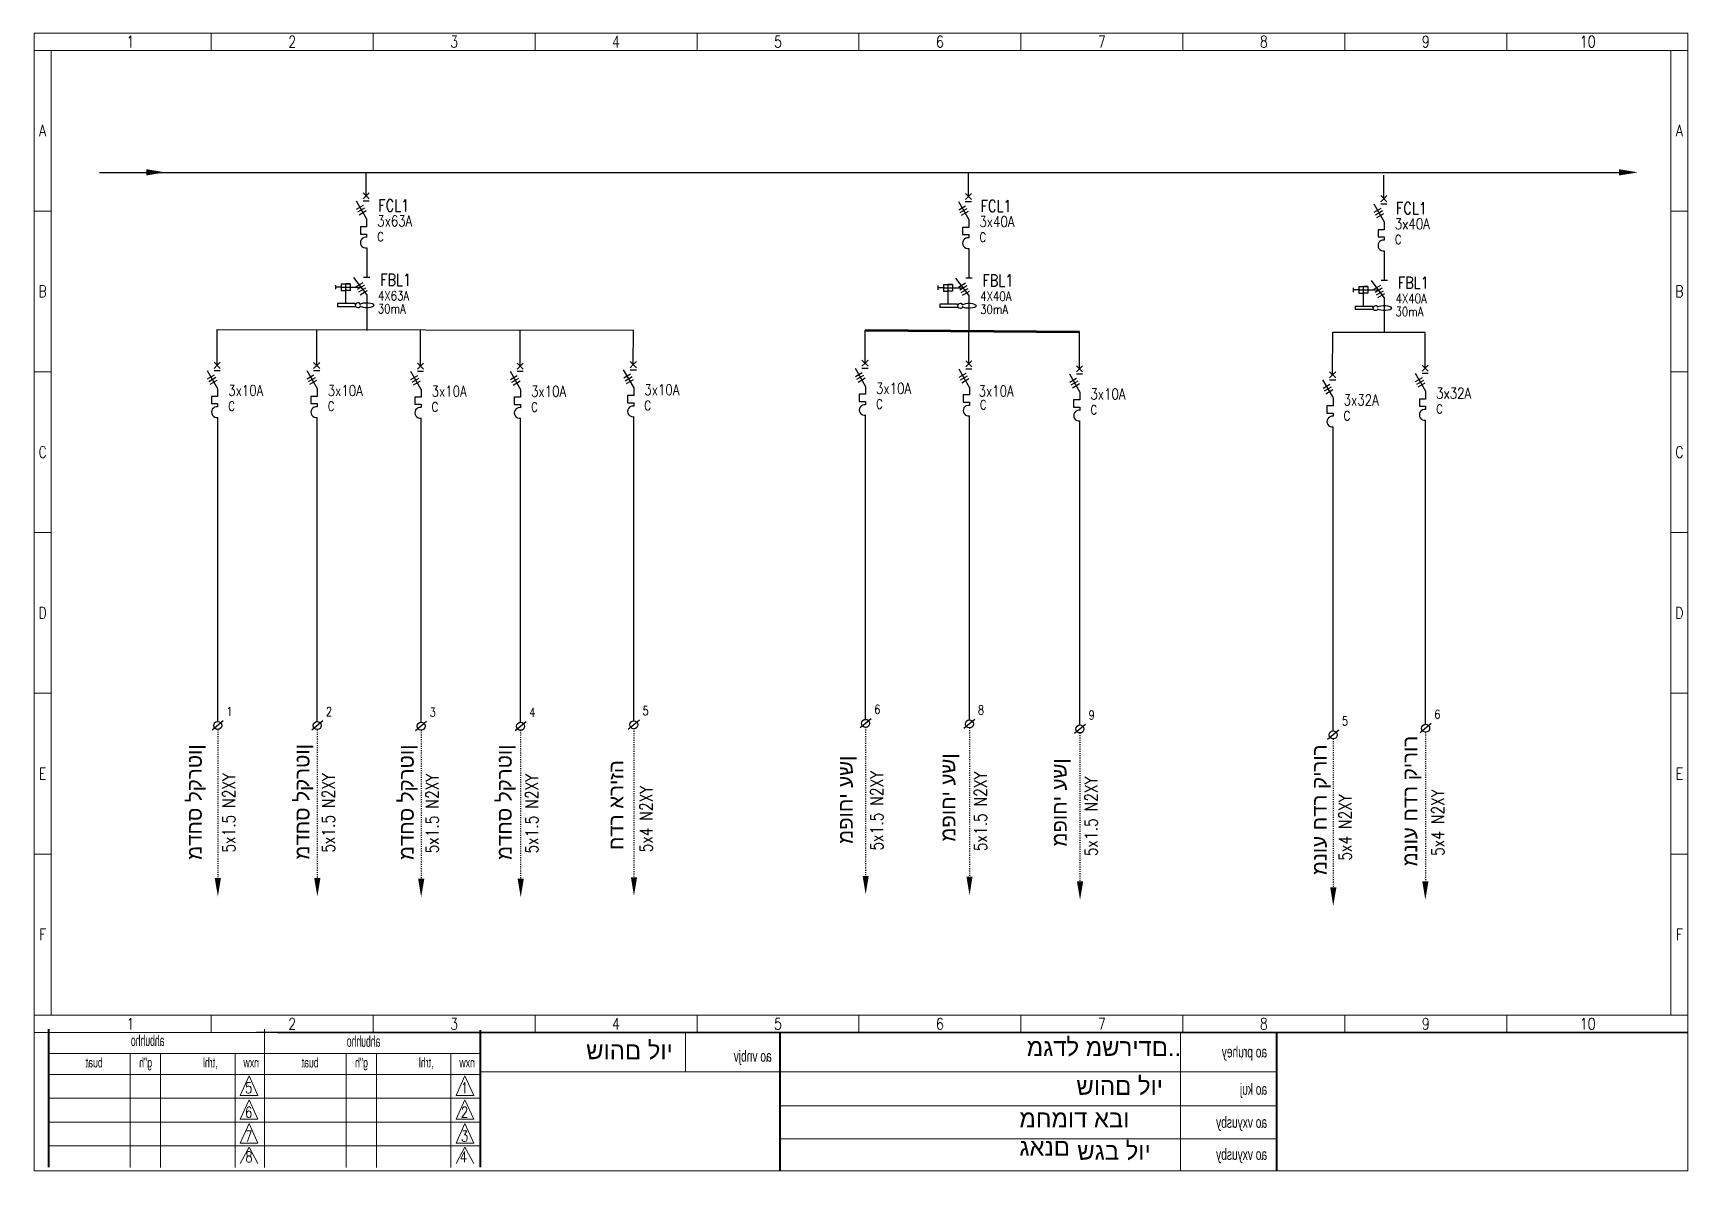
# Model space of a CAD drawing. Header units: millimetres. Extents: x 46170 to 87148, y 12751 to 40933.
# Drawn here: x 74065 to 78527, y 16888 to 19956 of the extents above; entities that cross this region are included whole.
import ezdxf
from ezdxf.enums import TextEntityAlignment as Align

# ---------------------------------------------------------------- set-up
doc = ezdxf.new("R2010")
doc.units = ezdxf.units.MM
doc.linetypes.add('ACAD_ISO03W100', pattern=[30, 12, -18])
doc.layers.add('A3', color=3, linetype='Continuous')
doc.styles.add('ROMANS', font='romans.shx')
doc.styles.get("Standard").update_dxf_attribs({"font": 'arial.ttf'})
doc.styles.add('TECHNO_M', font='techno_m.shx')

msp = doc.modelspace()

# ---------------------------------------------------------------- texts
at = {"color": 7, "lineweight": 13, "style": 'ROMANS', "width": 0.8}
for s, height, p in [('1', 31.1, (74326.6, 19933.2)), ('1', 31.1, (74326.6, 19933.2)), ('1', 31.1, (74326.6, 19933.2)), ('1', 31.1, (74326.6, 19933.2)), ('2', 31.1, (74763, 19933.2)), ('2', 31.1, (74763, 19933.2)), ('2', 31.1, (74763, 19933.2)), ('2', 31.1, (74763, 19933.2)), ('3', 31.1, (75199.4, 19933.2)), ('3', 31.1, (75199.4, 19933.2)), ('3', 31.1, (75199.4, 19933.2)), ('3', 31.1, (75199.4, 19933.2)), ('4', 31.1, (75635.8, 19933.2)), ('4', 31.1, (75635.8, 19933.2)), ('4', 31.1, (75635.8, 19933.2)), ('4', 31.1, (75635.8, 19933.2)), ('5', 31.1, (76072.2, 19933.2)), ('5', 31.1, (76072.2, 19933.2)), ('5', 31.1, (76072.2, 19933.2)), ('5', 31.1, (76072.2, 19933.2)), ('6', 31.1, (76508.6, 19933.2)), ('6', 31.1, (76508.6, 19933.2)), ('7', 31.1, (76945, 19933.2)), ('7', 31.1, (76945, 19933.2)), ('8', 31.1, (77381.4, 19933.2)), ('8', 31.1, (77381.4, 19933.2)), ('9', 31.1, (77817.8, 19933.2)), ('9', 31.1, (77817.8, 19933.2)), ('10', 31.06, (78254.2, 19933.2)), ('10', 31.06, (78254.2, 19933.2)), ('A', 30.7, (74090.5, 19693.8)), ('A', 30.7, (78501.5, 19693.8)), ('B', 30.7, (74090.5, 19260.7)), ('B', 30.7, (78501.5, 19260.7)), ('C', 30.7, (74090.5, 18827.5)), ('C', 30.7, (78501.5, 18827.5)), ('D', 30.7, (74090.5, 18394.4)), ('D', 30.7, (78501.5, 18394.4)), ('E', 30.7, (74090.5, 17961.2)), ('E', 30.7, (78501.5, 17961.2)), ('F', 30.7, (74090.5, 17528)), ('F', 30.7, (78501.5, 17528)), ('1', 31.1, (74326.6, 17287.1)), ('1', 31.1, (74326.6, 17287.1)), ('1', 31.1, (74326.6, 17287.1)), ('1', 31.1, (74326.6, 17287.1)), ('2', 31.1, (74763, 17287.1)), ('2', 31.1, (74763, 17287.1)), ('2', 31.1, (74763, 17287.1)), ('2', 31.1, (74763, 17287.1)), ('3', 31.1, (75199.4, 17287.1)), ('3', 31.1, (75199.4, 17287.1)), ('3', 31.1, (75199.4, 17287.1)), ('3', 31.1, (75199.4, 17287.1)), ('4', 31.1, (75635.8, 17287.1)), ('4', 31.1, (75635.8, 17287.1)), ('4', 31.1, (75635.8, 17287.1)), ('4', 31.1, (75635.8, 17287.1)), ('5', 31.1, (76072.2, 17287.1)), ('5', 31.1, (76072.2, 17287.1)), ('5', 31.1, (76072.2, 17287.1)), ('5', 31.1, (76072.2, 17287.1)), ('6', 31.1, (76508.6, 17287.1)), ('6', 31.1, (76508.6, 17287.1)), ('7', 31.1, (76945, 17287.1)), ('7', 31.1, (76945, 17287.1)), ('8', 31.1, (77381.4, 17287.1)), ('8', 31.1, (77381.4, 17287.1)), ('9', 31.1, (77817.8, 17287.1)), ('9', 31.1, (77817.8, 17287.1)), ('10', 31.06, (78254.2, 17287.1)), ('10', 31.06, (78254.2, 17287.1))]:
    msp.add_text(s, height=height, dxfattribs=at).set_placement(p, align=Align.MIDDLE)
at = {"color": 7, "lineweight": -2, "style": 'ROMANS', "width": 0.8}
for s, height, p in [('FCL1', 32, (74995.2, 19476.3, -75649.1)), ('FCL1', 32, (76618.2, 19474.7, -75649.1)), ('FCL1', 32, (77737.6, 19468.6, -75649.1)), ('3x63A', 29, (74992, 19435.8, -75649.1)), ('3x40A', 29, (76615, 19434.3, -75649.1)), ('3x40A', 29, (77734.4, 19428.2, -75649.1)), ('C', 25, (74992, 19395.5, -75649.1)), ('C', 25, (76615, 19393.9, -75649.1)), ('C', 25, (77734.4, 19387.8, -75649.1)), ('FBL1', 32, (75000, 19275.7, -75649.1)), ('FBL1', 32, (76623, 19274.1, -75649.1)), ('FBL1', 32, (77742.4, 19268, -75649.1)), ('4X63A', 25, (74994.2, 19236.5, -75649.1)), ('4X40A', 25, (76617.2, 19234.9, -75649.1)), ('4X40A', 25, (77736.6, 19228.9, -75649.1)), ('30mA', 25, (74993.8, 19201.3, -75649.1)), ('30mA', 25, (76616.9, 19199.7, -75649.1)), ('30mA', 25, (77736.3, 19193.6, -75649.1)), ('3x10A', 29, (75712, 18981.1, -75649.1)), ('3x10A', 29, (76336.5, 18984.9, -75649.1)), ('3x10A', 29, (74590.6, 18979.2, -75649.1)), ('3x10A', 29, (74858.8, 18978.9, -75649.1)), ('3x10A', 29, (75138.7, 18977.1, -75649.1)), ('3x10A', 29, (75406.8, 18976.9, -75649.1)), ('C', 25, (75712, 18940.7, -75649.1)), ('C', 25, (76336.5, 18944.5, -75649.1)), ('3x10A', 29, (76612.8, 18977.7, -75649.1)), ('C', 25, (76616.3, 18942.7, -75649.1)), ('3x10A', 29, (76914.2, 18969.7, -75649.1)), ('3x32A', 29, (77596.7, 18953.6, -75649.1)), ('3x32A', 29, (77845.8, 18971.7, -75649.1)), ('C', 25, (74590.6, 18938.8, -75649.1)), ('C', 25, (74858.8, 18938.5, -75649.1)), ('C', 25, (75138.7, 18936.7, -75649.1)), ('C', 25, (75406.8, 18936.5, -75649.1)), ('C', 25, (76914.2, 18929.3, -75649.1)), ('C', 25, (77596.7, 18913.2, -75649.1)), ('C', 25, (77845.8, 18931.3, -75649.1))]:
    msp.add_text(s, height=height, dxfattribs=at).set_placement(p)
at = {"color": 7, "lineweight": 13, "style": 'ROMANS', "width": 0.8}
for s, height, p in [('1', 24, (74585.6, 18116.8, -75649.1)), ('2', 24, (74853.8, 18116.5, -75649.1)), ('3', 24, (75133.7, 18114.8, -75649.1)), ('4', 24, (75401.8, 18114.5, -75649.1)), ('5', 24, (75707.1, 18118.7, -75649.1)), ('6', 24, (76331.5, 18122.5, -75649.1)), ('8', 24, (76611.3, 18120.7, -75649.1)), ('9', 24, (76909.2, 18107.3, -75649.1)), ('6', 24, (77840.8, 18109.3, -75649.1)), ('5', 24, (77591.7, 18091.2, -75649.1)), ('5', 29, (74635.6, 17100.2)), ('1', 29, (75217.5, 17100.2)), ('6', 29, (74635.6, 17034.4)), ('2', 29, (75217.5, 17034.4)), ('7', 29, (74635.6, 16970.1)), ('3', 29, (75217.5, 16970.1)), ('8', 29, (74636.4, 16914.2)), ('4', 29, (75214.6, 16914.2))]:
    msp.add_text(s, height=height, dxfattribs=at).set_placement(p)
at = {"color": 7, "lineweight": -2, "style": 'ROMANS', "width": 0.8}
for s, p in [('5x1.5 N2XY', (74609.5, 17748.5, -82790.4)), ('5x1.5 N2XY', (74877.7, 17748.2, -82790.4)), ('5x1.5 N2XY', (75157.5, 17746.5, -82790.4)), ('5x1.5 N2XY', (75425.7, 17746.2, -82790.4)), ('5x1.5 N2XY', (76355.3, 17754.2, -82790.4)), ('5x1.5 N2XY', (76635.2, 17752.4, -82790.4)), ('5x1.5 N2XY', (76933.1, 17739, -82790.4)), ('5x4 N2XY', (75733.8, 17749.3, -82790.4)), ('5x4 N2XY', (77617.5, 17726.7, -82790.4)), ('5x4 N2XY', (77867.5, 17739.8, -82790.4))]:
    msp.add_text(s, height=34.2, rotation=90, dxfattribs=at).set_placement(p)
at = {"color": 7, "lineweight": 13, "style": 'TECHNO_M', "text_generation_flag": 2}
for s, height, width, p in [('ahbuhho', 29, 0.7, (74418.8, 17227.5)), ('ahbuhho', 29, 0.7, (75000.7, 17225.4)), ('ao pruhey', 30, 0.8, (77390.3, 17196.7)), ('buat', 25.81, 0.8, (74252.4, 17169.8)), ('g"h', 25.81, 0.8, (74385.3, 17169.8)), (',trhl', 25.81, 0.8, (74561.9, 17169.8)), ('nxw', 25.81, 0.8, (74673.6, 17169.8)), ('buat', 25.81, 0.8, (74834.3, 17169.8)), ('g"h', 25.81, 0.8, (74967.1, 17169.8)), (',trhl', 25.81, 0.8, (75143.8, 17169.8)), ('nxw', 25.81, 0.8, (75255.5, 17169.8)), ('ao vnbjv ', 30, 0.8, (76055.2, 17185.2)), ('ao kuj', 30, 0.8, (77390.3, 17096.2)), ('ao vxyusby', 30, 0.8, (77390.3, 17007.1)), ('ao vxyusby', 30, 0.8, (77390.3, 16920.7))]:
    msp.add_text(s, height=height, dxfattribs=dict(at, width=width)).set_placement(p)
at = {"attachment_point": 1, "rotation": 90}
for s, insert, char_height in [('מדחס לקרטון', (74479.9, 17728.9), 39.375), ('מדחס לקרטון', (74770, 17729.7), 39.375), ('מדחס לקרטון', (75051.1, 17728.4), 39.375), ('מדחס לקרטון', (75314.9, 17728.6), 39.375), ('\\pxt3;מנוע חדר קירור', (77511.7, 17688), 39.375), ('\\pxt3;מנוע חדר קירור', (77755.5, 17711.5), 39.375), ('\\pxt3;חדר אריזה', (75616.2, 17755.4), 39.375), ('מפוחי עשן', (76234.3, 17772), 39.38), ('מפוחי עשן', (76510.7, 17778), 39.38), ('מפוחי עשן', (76810.8, 17764.8), 39.38)]:
    msp.add_mtext_dynamic_manual_height_columns(s, width=4250.721, gutter_width=196.9, heights=[0], dxfattribs=dict(at, insert=insert, char_height=char_height))
at = {"lineweight": 53, "attachment_point": 1}
for s, insert, char_height in [('שוהם לוי', (75555.2, 17237.7), 46.03), ('מגדל משרידם..', (76742.7, 17246.5), 46.033), ('שוהם לוי', (76876.3, 17141.9), 46.03), ('מחמוד אבו גאנם', (76722.8, 17054.4), 46.033), ('שגב לוי', (76878.7, 16966.9), 46.03)]:
    msp.add_mtext_dynamic_manual_height_columns(s, width=421.091, gutter_width=230.2, heights=[234.7], dxfattribs=dict(at, insert=insert, char_height=char_height))

# ---------------------------------------------------------------- linework, layer by layer
at = {"color": 7, "linetype": 'ByBlock', "lineweight": 13, "ltscale": 2}
for p, q in [((74067.3, 16891.1), (74067.3, 19956.5)), ((74067.3, 19956.5), (78524.4, 19956.5)), ((74067.3, 16891.1), (74067.3, 19956.5)), ((74067.3, 19956.5), (78524.4, 19956.5)), ((78478.3, 19909.9), (78478.3, 17310.4)), ((74067.3, 17310.4), (78524.4, 17310.4)), ((74688.2, 17272.9), (74688.2, 16900.1)), ((75822.9, 17262.8), (75822.9, 17157.7)), ((77156.9, 17261.7), (77156.9, 16891.1)), ((74326.4, 17207.2), (74326.4, 16900.1)), ((74408.1, 17207.2), (74408.1, 16900.1)), ((74608.9, 17207.2), (74608.9, 16900.1)), ((74908.2, 17207.2), (74908.2, 16900.1)), ((74990, 17207.2), (74990, 16900.1)), ((75190.8, 17207.2), (75190.8, 16900.1))]:
    msp.add_line(p, q, dxfattribs=at)
at = {"color": 7, "linetype": 'ByBlock', "lineweight": 13}
for p, q in [((74544.8, 19956.5), (74544.8, 19909.9)), ((74544.8, 19956.5), (74544.8, 19909.9)), ((74544.8, 19956.5), (74544.8, 19909.9)), ((74544.8, 19956.5), (74544.8, 19909.9)), ((74981.2, 19956.5), (74981.2, 19909.9)), ((74981.2, 19956.5), (74981.2, 19909.9)), ((74981.2, 19956.5), (74981.2, 19909.9)), ((74981.2, 19956.5), (74981.2, 19909.9)), ((75417.6, 19956.5), (75417.6, 19909.9)), ((75417.6, 19956.5), (75417.6, 19909.9)), ((75417.6, 19956.5), (75417.6, 19909.9)), ((75417.6, 19956.5), (75417.6, 19909.9)), ((75854, 19956.5), (75854, 19909.9)), ((75854, 19956.5), (75854, 19909.9)), ((75854, 19956.5), (75854, 19909.9)), ((75854, 19956.5), (75854, 19909.9)), ((76290.4, 19956.5), (76290.4, 19909.9)), ((76290.4, 19956.5), (76290.4, 19909.9)), ((76290.4, 19956.5), (76290.4, 19909.9)), ((76290.4, 19956.5), (76290.4, 19909.9)), ((76726.8, 19956.5), (76726.8, 19909.9)), ((76726.8, 19956.5), (76726.8, 19909.9)), ((77163.2, 19956.5), (77163.2, 19909.9)), ((77163.2, 19956.5), (77163.2, 19909.9)), ((77599.6, 19956.5), (77599.6, 19909.9)), ((77599.6, 19956.5), (77599.6, 19909.9)), ((78036, 19956.5), (78036, 19909.9)), ((78036, 19956.5), (78036, 19909.9)), ((74067.3, 19909.9), (78524.4, 19909.9)), ((74067.3, 19477.2), (74113.3, 19477.2)), ((78478.3, 19477.2), (78524.4, 19477.2)), ((74067.3, 19044.1), (74113.3, 19044.1)), ((78478.3, 19044.1), (78524.4, 19044.1)), ((74067.3, 18610.9), (74113.3, 18610.9)), ((78478.3, 18610.9), (78524.4, 18610.9)), ((74067.3, 18177.8), (74113.3, 18177.8)), ((74067.3, 18177.8), (74113.3, 18177.8)), ((78478.3, 18177.8), (78524.4, 18177.8)), ((74067.3, 17744.6), (74113.3, 17744.6)), ((78478.3, 17744.6), (78524.4, 17744.6)), ((74544.8, 17310.4), (74544.8, 17263.8)), ((74544.8, 17310.4), (74544.8, 17263.8)), ((74544.8, 17310.4), (74544.8, 17263.8)), ((74544.8, 17310.4), (74544.8, 17263.8)), ((74981.2, 17310.4), (74981.2, 17263.8)), ((74981.2, 17310.4), (74981.2, 17263.8)), ((74981.2, 17310.4), (74981.2, 17263.8)), ((74981.2, 17310.4), (74981.2, 17263.8)), ((75417.6, 17310.4), (75417.6, 17263.8)), ((75417.6, 17310.4), (75417.6, 17263.8)), ((75417.6, 17310.4), (75417.6, 17263.8)), ((75417.6, 17310.4), (75417.6, 17263.8)), ((75854, 17310.4), (75854, 17263.8)), ((75854, 17310.4), (75854, 17263.8)), ((75854, 17310.4), (75854, 17263.8)), ((75854, 17310.4), (75854, 17263.8)), ((76290.4, 17310.4), (76290.4, 17263.8)), ((76290.4, 17310.4), (76290.4, 17263.8)), ((76290.4, 17310.4), (76290.4, 17263.8)), ((76290.4, 17310.4), (76290.4, 17263.8)), ((76726.8, 17310.4), (76726.8, 17263.8)), ((76726.8, 17310.4), (76726.8, 17263.8)), ((77163.2, 17310.4), (77163.2, 17263.8)), ((77163.2, 17310.4), (77163.2, 17263.8)), ((77599.6, 17310.4), (77599.6, 17263.8)), ((77599.6, 17310.4), (77599.6, 17263.8)), ((78036, 17310.4), (78036, 17263.8)), ((78036, 17310.4), (78036, 17263.8))]:
    msp.add_line(p, q, dxfattribs=at)
at = {"color": 7, "linetype": 'Continuous', "lineweight": 13}
for p, q in [((74113.3, 19909.9), (74113.3, 17310.4)), ((75270.1, 17207.2), (74106.4, 17207.2)), ((74688.2, 17207.2), (74688.2, 17207.2)), ((75270.1, 17207.2), (75270.1, 17207.2)), ((75270.1, 17150.7), (74106.4, 17150.7)), ((77416.3, 17157.7), (75270.1, 17157.7)), ((75270.1, 17086.7), (74106.4, 17086.7)), ((75270.1, 17022.6), (74106.4, 17022.6)), ((75270.1, 16958.6), (74106.4, 16958.6)), ((74688.2, 16958.6), (74688.2, 16958.6))]:
    msp.add_line(p, q, dxfattribs=at)
at = {"color": 0, "linetype": 'ByBlock', "ltscale": 2}
for p, q in [((74244.1, 19581.3), (78339, 19581.3)), ((74962.2, 19518.1), (74962.2, 19581.3)), ((76585.3, 19516.5), (76585.3, 19579.8)), ((77704.7, 19510.4), (77704.7, 19573.7)), ((74560.8, 19061.4), (74561, 19157.8)), ((75682.5, 19155.5), (74562.4, 19156.7)), ((74829, 19061.1), (74829.2, 19157.5)), ((75108.9, 19059.3), (75109.1, 19155.7)), ((75377.1, 19059.1), (75377.2, 19155.5)), ((75682.3, 19063.3), (75682.5, 19155.5)), ((76306.7, 19067.1), (76306.9, 19155.7)), ((76586.6, 19065.3), (76586.7, 19155.5)), ((76884.4, 19051.9), (76884.6, 19151.4)), ((77566.9, 19035.8), (77567.1, 19150.4)), ((77816, 19053.9), (77816.6, 19150.9))]:
    msp.add_line(p, q, dxfattribs=at)
at = {"color": 7, "linetype": 'ByBlock', "lineweight": -2}
for p, q in [((74935.2, 19504.4), (74963.3, 19455.7)), ((76558.3, 19502.8), (76586.4, 19454.1)), ((74963.5, 19455.6), (74963.5, 19434.4)), ((77677.7, 19496.8), (77705.8, 19448.1)), ((74963.5, 19434.4), (74946.7, 19434.4)), ((74946.7, 19434.4), (74946.7, 19415.2)), ((74946.7, 19415.2), (74963.4, 19415.2)), ((76586.5, 19432.8), (76569.8, 19432.8)), ((76569.8, 19432.8), (76569.8, 19413.6)), ((76569.8, 19413.6), (76586.5, 19413.6)), ((76586.5, 19454), (76586.5, 19432.8)), ((77705.9, 19426.8), (77689.2, 19426.8)), ((77689.2, 19426.8), (77689.2, 19407.5)), ((77705.9, 19447.9), (77705.9, 19426.8)), ((77689.2, 19407.5), (77705.9, 19407.5)), ((74879.6, 19277.8), (74879.6, 19266.4)), ((74895.3, 19281.2), (74919.4, 19281.2)), ((74895.3, 19281.2), (74895.3, 19263)), ((74907.3, 19227.8), (74907.3, 19281.2)), ((74919.4, 19281.2), (74907.3, 19281.2)), ((74907.3, 19278.4), (74907.3, 19279.7)), ((74919.4, 19281.2), (74919.4, 19263)), ((74963.7, 19252.2), (74928.7, 19297.9)), ((76518.3, 19279.6), (76542.4, 19279.6)), ((76518.3, 19279.6), (76518.3, 19261.4)), ((76530.4, 19226.2), (76530.4, 19279.6)), ((76542.4, 19279.6), (76530.4, 19279.6)), ((76530.4, 19276.8), (76530.4, 19278.1)), ((76542.4, 19279.6), (76542.4, 19261.4)), ((76586.7, 19250.6), (76551.8, 19296.3)), ((77706.1, 19244.6), (77671.2, 19290.3)), ((74897.8, 19272.1), (74879.6, 19272.1)), ((74895.3, 19263), (74907.3, 19263)), ((74897.8, 19272.1), (74916.9, 19272.1)), ((74907.3, 19265.8), (74907.3, 19264.5)), ((74919.4, 19263), (74907.3, 19263)), ((74916.9, 19272.1), (74948.5, 19272.1)), ((76502.6, 19276.2), (76502.6, 19264.8)), ((76520.8, 19270.5), (76502.6, 19270.5)), ((76518.3, 19261.4), (76530.4, 19261.4)), ((76520.8, 19270.5), (76540, 19270.5)), ((76530.4, 19264.2), (76530.4, 19262.9)), ((76542.4, 19261.4), (76530.4, 19261.4)), ((76540, 19270.5), (76571.5, 19270.5)), ((77622, 19270.2), (77622, 19258.7)), ((77640.2, 19264.4), (77622, 19264.4)), ((77637.8, 19273.5), (77661.8, 19273.5)), ((77637.8, 19273.5), (77637.8, 19255.4)), ((77637.8, 19255.4), (77649.8, 19255.4)), ((77640.2, 19264.4), (77659.4, 19264.4)), ((77649.8, 19220.1), (77649.8, 19273.5)), ((77661.8, 19273.5), (77649.8, 19273.5)), ((77649.8, 19270.7), (77649.8, 19272)), ((77649.8, 19258.2), (77649.8, 19256.9)), ((77661.8, 19255.4), (77649.8, 19255.4)), ((77659.4, 19264.4), (77690.9, 19264.4)), ((77661.8, 19273.5), (77661.8, 19255.4)), ((74933, 19227.8), (74885.4, 19227.8)), ((74885.4, 19227.8), (74885.4, 19219)), ((74933, 19219), (74885.4, 19219)), ((74933, 19225), (74933, 19227.8)), ((74934.7, 19225), (74933, 19225)), ((74934.7, 19221.8), (74933, 19221.8)), ((74933, 19221.8), (74933, 19219)), ((74934.7, 19227.5), (74934.7, 19225)), ((74934.7, 19219.3), (74934.7, 19221.8)), ((74945.1, 19225.5), (74945.1, 19228.6)), ((74945.1, 19221.3), (74945.1, 19218.2)), ((74945.1, 19221.3), (74945.1, 19218.2)), ((76556.1, 19226.2), (76508.4, 19226.2)), ((76508.4, 19226.2), (76508.4, 19217.4)), ((76556.1, 19217.4), (76508.4, 19217.4)), ((76556.1, 19223.5), (76556.1, 19226.2)), ((76557.8, 19223.5), (76556.1, 19223.5)), ((76557.8, 19220.2), (76556.1, 19220.2)), ((76556.1, 19220.2), (76556.1, 19217.4)), ((76557.8, 19225.9), (76557.8, 19223.5)), ((76557.8, 19217.7), (76557.8, 19220.2)), ((76568.1, 19224), (76568.1, 19227)), ((76568.1, 19219.7), (76568.1, 19216.6)), ((76568.1, 19219.7), (76568.1, 19216.6)), ((77675.5, 19220.1), (77627.8, 19220.1)), ((77627.8, 19220.1), (77627.8, 19211.4)), ((77675.5, 19211.4), (77627.8, 19211.4)), ((77675.5, 19217.4), (77675.5, 19220.1)), ((77677.2, 19217.4), (77675.5, 19217.4)), ((77677.2, 19214.1), (77675.5, 19214.1)), ((77675.5, 19214.1), (77675.5, 19211.4)), ((77677.2, 19219.8), (77677.2, 19217.4)), ((77677.2, 19211.7), (77677.2, 19214.1)), ((77687.5, 19217.9), (77687.5, 19221)), ((77687.5, 19213.6), (77687.5, 19210.5)), ((77687.5, 19213.6), (77687.5, 19210.5)), ((76279.7, 19053.4), (76307.8, 19004.7)), ((74533.9, 19047.7), (74562, 18999)), ((74802, 19047.5), (74830.1, 18998.8)), ((75081.9, 19045.7), (75110, 18997)), ((75350.1, 19045.4), (75378.2, 18996.7)), ((75655.3, 19049.7), (75683.4, 19001)), ((76559.6, 19051.7), (76587.7, 19003)), ((76857.4, 19038.2), (76885.6, 18989.5)), ((77539.9, 19022.2), (77568, 18973.5)), ((77789, 19040.2), (77817.1, 18991.5)), ((74562.1, 18977.8), (74545.4, 18977.8)), ((74545.4, 18977.8), (74545.4, 18958.5)), ((74562.1, 18998.9), (74562.1, 18977.8)), ((74830.3, 18977.5), (74813.5, 18977.5)), ((74813.5, 18977.5), (74813.5, 18958.3)), ((74830.3, 18998.7), (74830.3, 18977.5)), ((75110.1, 18975.7), (75093.4, 18975.7)), ((75093.4, 18975.7), (75093.4, 18956.5)), ((75110.1, 18996.9), (75110.1, 18975.7)), ((75378.3, 18975.4), (75361.6, 18975.4)), ((75361.6, 18975.4), (75361.6, 18956.2)), ((75378.3, 18996.6), (75378.3, 18975.4)), ((75683.5, 18979.7), (75666.8, 18979.7)), ((75666.8, 18979.7), (75666.8, 18960.4)), ((75683.5, 19000.8), (75683.5, 18979.7)), ((76307.9, 18983.5), (76291.2, 18983.5)), ((76291.2, 18983.5), (76291.2, 18964.2)), ((76291.2, 18964.2), (76307.9, 18964.2)), ((76307.9, 19004.6), (76307.9, 18983.5)), ((76587.8, 18981.7), (76571.1, 18981.7)), ((76571.1, 18981.7), (76571.1, 18962.4)), ((76587.8, 19002.8), (76587.8, 18981.7)), ((76885.7, 18968.2), (76868.9, 18968.2)), ((76868.9, 18968.2), (76868.9, 18949)), ((76885.7, 18989.4), (76885.7, 18968.2)), ((77568.2, 18973.3), (77568.2, 18952.2)), ((77817.3, 18970.2), (77800.5, 18970.2)), ((77800.5, 18970.2), (77800.5, 18951)), ((77817.3, 18991.4), (77817.3, 18970.2)), ((74545.4, 18958.5), (74562.1, 18958.5)), ((74813.5, 18958.3), (74830.2, 18958.3)), ((75093.4, 18956.5), (75110.1, 18956.5)), ((75361.6, 18956.2), (75378.3, 18956.2)), ((75666.8, 18960.4), (75683.5, 18960.4)), ((76571.1, 18962.4), (76587.8, 18962.4)), ((76868.9, 18949), (76885.7, 18949)), ((77568.2, 18952.2), (77551.4, 18952.2)), ((77551.4, 18952.2), (77551.4, 18932.9)), ((77551.4, 18932.9), (77568.1, 18932.9)), ((77800.5, 18951), (77817.2, 18951))]:
    msp.add_line(p, q, dxfattribs=at)
at = {"color": 7, "linetype": 'Continuous', "lineweight": -2}
for p, q in [((74954, 19526.3), (74970.4, 19509.9)), ((74962.2, 19518.1), (74954, 19509.9)), ((74954, 19504.4), (74970.5, 19504.4)), ((74962.2, 19518.1), (74970.4, 19526.3)), ((76577, 19502.8), (76593.6, 19502.8)), ((76577.1, 19524.7), (76593.5, 19508.3)), ((76585.3, 19516.5), (76577.1, 19508.3)), ((76585.3, 19516.5), (76593.5, 19524.7)), ((77696.5, 19518.6), (77712.9, 19502.2)), ((77704.7, 19510.4), (77696.5, 19502.2)), ((77704.7, 19510.4), (77712.9, 19518.6)), ((77696.4, 19496.8), (77713, 19496.8)), ((74963.4, 19415.2), (74963.4, 19406.3)), ((76586.5, 19413.6), (76586.5, 19404.7)), ((77705.9, 19407.5), (77705.9, 19398.6)), ((74972.1, 19297.9), (74955.3, 19297.9)), ((76595.1, 19296.3), (76578.4, 19296.3)), ((77714.5, 19290.3), (77697.8, 19290.3)), ((74552.7, 19069.6), (74569, 19053.2)), ((74560.8, 19061.4), (74552.7, 19053.2)), ((74560.8, 19061.4), (74569, 19069.6)), ((74820.8, 19069.3), (74837.2, 19052.9)), ((74829, 19061.1), (74820.8, 19052.9)), ((74829, 19061.1), (74837.2, 19069.3)), ((75100.7, 19067.5), (75117.1, 19051.1)), ((75108.9, 19059.3), (75100.7, 19051.1)), ((75108.9, 19059.3), (75117.1, 19067.5)), ((75368.9, 19067.3), (75385.3, 19050.9)), ((75377.1, 19059.1), (75368.9, 19050.9)), ((75377.1, 19059.1), (75385.3, 19067.3)), ((75674.1, 19071.5), (75690.5, 19055.1)), ((75682.3, 19063.3), (75674.1, 19055.1)), ((75682.3, 19063.3), (75690.5, 19071.5)), ((76298.5, 19075.3), (76314.9, 19058.9)), ((76306.7, 19067.1), (76298.5, 19058.9)), ((76298.5, 19053.4), (76315, 19053.4)), ((76306.7, 19067.1), (76314.9, 19075.3)), ((76578.4, 19073.5), (76594.8, 19057.1)), ((76586.6, 19065.3), (76578.4, 19057.1)), ((76586.6, 19065.3), (76594.8, 19073.5)), ((76876.2, 19060.1), (76892.6, 19043.7)), ((76884.4, 19051.9), (76892.6, 19060.1)), ((77807.8, 19062.1), (77824.2, 19045.7)), ((77816, 19053.9), (77807.8, 19045.7)), ((77816, 19053.9), (77824.2, 19062.1)), ((74552.6, 19047.7), (74569.2, 19047.7)), ((74820.8, 19047.5), (74837.3, 19047.5)), ((75100.7, 19045.7), (75117.2, 19045.7)), ((75368.8, 19045.4), (75385.4, 19045.4)), ((75674, 19049.7), (75690.6, 19049.7)), ((76578.3, 19051.7), (76594.9, 19051.7)), ((76884.4, 19051.9), (76876.2, 19043.7)), ((76876.2, 19038.2), (76892.7, 19038.2)), ((77558.7, 19044), (77575.1, 19027.6)), ((77566.9, 19035.8), (77558.7, 19027.6)), ((77558.7, 19022.2), (77575.2, 19022.2)), ((77566.9, 19035.8), (77575.1, 19044)), ((77807.8, 19040.2), (77824.3, 19040.2)), ((76307.9, 18964.2), (76307.9, 18955.3)), ((74562.1, 18958.5), (74562.1, 18949.6)), ((74830.2, 18958.3), (74830.2, 18949.4)), ((75110.1, 18956.5), (75110.1, 18947.6)), ((75378.3, 18956.2), (75378.3, 18947.3)), ((75683.5, 18960.4), (75683.5, 18951.5)), ((76587.8, 18962.4), (76587.8, 18953.5)), ((76885.7, 18949), (76885.7, 18940.1)), ((77568.1, 18932.9), (77568.1, 18924)), ((77817.2, 18951), (77817.2, 18942.1))]:
    msp.add_line(p, q, dxfattribs=at)
at = {"lineweight": -2}
for p, q in [((74936.3, 19482), (74954.8, 19492.8)), ((74939.9, 19474.7), (74958.8, 19485.8)), ((74943.5, 19467.3), (74962.4, 19478.4)), ((76559.4, 19480.4), (76577.8, 19491.2)), ((76562.9, 19473.1), (76581.9, 19484.2)), ((76566.5, 19465.7), (76585.5, 19476.8)), ((77678.8, 19474.4), (77697.2, 19485.2)), ((77682.3, 19467.1), (77701.3, 19478.2)), ((77685.9, 19459.6), (77704.9, 19470.7)), ((74935.5, 19273.8), (74954.4, 19284.9)), ((74939, 19266.5), (74958, 19277.6)), ((76558.5, 19272.2), (76577.5, 19283.3)), ((77677.9, 19266.2), (77696.9, 19277.3)), ((74942.6, 19259.1), (74961.6, 19270.2)), ((74946.2, 19251.7), (74965.2, 19262.8)), ((76562.1, 19265), (76581, 19276.1)), ((76565.7, 19257.5), (76584.6, 19268.6)), ((76569.3, 19250.1), (76588.2, 19261.2)), ((77681.5, 19258.9), (77700.4, 19270)), ((77685.1, 19251.4), (77704, 19262.5)), ((77688.7, 19244), (77707.6, 19255.1)), ((74535, 19025.3), (74553.4, 19036.1)), ((74538.5, 19018), (74557.5, 19029.1)), ((74542.1, 19010.6), (74561.1, 19021.7)), ((74803.1, 19025.1), (74821.6, 19035.9)), ((74806.7, 19017.8), (74825.6, 19028.9)), ((74810.3, 19010.3), (74829.2, 19021.4)), ((75083, 19023.3), (75101.5, 19034.1)), ((75086.5, 19016), (75105.5, 19027.1)), ((75090.1, 19008.6), (75109.1, 19019.7)), ((75351.2, 19023), (75369.6, 19033.8)), ((75354.7, 19015.7), (75373.7, 19026.8)), ((75358.3, 19008.3), (75377.3, 19019.4)), ((75656.4, 19027.3), (75674.8, 19038.1)), ((75659.9, 19020), (75678.9, 19031.1)), ((75663.5, 19012.5), (75682.5, 19023.6)), ((76280.8, 19031), (76299.3, 19041.8)), ((76284.3, 19023.7), (76303.3, 19034.8)), ((76287.9, 19016.3), (76306.9, 19027.4)), ((76560.7, 19029.2), (76579.1, 19040)), ((76564.2, 19022), (76583.2, 19033.1)), ((76567.8, 19014.5), (76586.8, 19025.6)), ((76858.6, 19015.8), (76877, 19026.6)), ((76862.1, 19008.5), (76881.1, 19019.6)), ((76865.7, 19001.1), (76884.7, 19012.2)), ((77541, 18999.8), (77559.5, 19010.6)), ((77790.1, 19017.8), (77808.6, 19028.6)), ((77793.7, 19010.5), (77812.6, 19021.6)), ((77797.3, 19003.1), (77816.2, 19014.2)), ((77544.5, 18992.5), (77563.5, 19003.6)), ((77548.2, 18985), (77567.1, 18996.1))]:
    msp.add_line(p, q, dxfattribs=at)
at = {"linetype": 'ByBlock', "ltscale": 2}
for p, q in [((74963.7, 19377.8), (74963.7, 19297.9)), ((76586.7, 19376.3), (76586.7, 19296.3)), ((77706.1, 19370.2), (77706.1, 19290.3)), ((74963.7, 19252.2), (74963.7, 19155.6)), ((76586.7, 19250.6), (76586.8, 19154)), ((77706.1, 19244.6), (77706.1, 19149.5)), ((74562.3, 18102), (74562.3, 18921.2)), ((74830.5, 18101.7), (74830.5, 18920.9)), ((75683.8, 18103.9), (75683.7, 18923.1)), ((76308.2, 18107.7), (76308.2, 18926.9)), ((76588, 18105.9), (76588, 18925.1)), ((75110.4, 18099.9), (75110.4, 18919.1)), ((75378.5, 18099.6), (75378.5, 18918.8)), ((76885.9, 18092.4), (76885.9, 18911.7)), ((77568.4, 18076.4), (77568.4, 18895.6)), ((77817.5, 18094.5), (77817.5, 18913.7))]:
    msp.add_line(p, q, dxfattribs=at)
at = {"lineweight": 53}
msp.add_line((76306.9, 19155.7), (76884.6, 19151.4), dxfattribs=at)
msp.add_line((77567.1, 19150.4), (77816.6, 19150.9))
at = {"color": 7, "ltscale": 2}
for p, q in [((74577.3, 18103.6), (74547.4, 18078.7)), ((74845.4, 18103.4), (74815.6, 18078.4)), ((75125.3, 18101.6), (75095.4, 18076.6)), ((75393.5, 18101.3), (75363.6, 18076.3)), ((75698.7, 18105.5), (75668.8, 18080.6)), ((76323.1, 18109.3), (76293.2, 18084.4)), ((76603, 18107.5), (76573.1, 18082.6)), ((76900.9, 18094.1), (76871, 18069.2)), ((77583.3, 18078), (77553.4, 18053.1)), ((77832.4, 18096.1), (77802.5, 18071.2))]:
    msp.add_line(p, q, dxfattribs=at)
at = {"linetype": 'ACAD_ISO03W100', "ltscale": 0.2}
for p, q in [((74562.3, 18080.3), (74562.3, 17674.7)), ((74830.5, 18080.1), (74830.5, 17674.4)), ((75110.4, 18078.3), (75110.4, 17672.6)), ((75378.5, 18078), (75378.5, 17672.3)), ((75683.8, 18082.3), (75683.7, 17676.6)), ((76308.2, 18086), (76308.2, 17680.4)), ((76588, 18084.2), (76588, 17678.6)), ((77817.5, 18072.8), (77817.5, 17667.2)), ((76885.9, 18070.8), (76885.9, 17665.2)), ((77568.4, 18054.8), (77568.4, 17649.1))]:
    msp.add_line(p, q, dxfattribs=at)
at = {"color": 7, "lineweight": 13}
for p, q in [((74646.7, 17146.8), (74623.2, 17094.1)), ((74646.7, 17146.8), (74670.3, 17094.1)), ((75228.6, 17146.8), (75205, 17094.1)), ((75228.6, 17146.8), (75252.1, 17094.1)), ((74623.2, 17094.1), (74670.3, 17094.1)), ((75205, 17094.1), (75252.1, 17094.1)), ((74646.7, 17082.7), (74623.2, 17030.1)), ((74646.7, 17082.7), (74670.3, 17030.1)), ((75228.6, 17082.7), (75205, 17030.1)), ((75228.6, 17082.7), (75252.1, 17030.1)), ((74623.2, 17030.1), (74670.3, 17030.1)), ((74646.7, 17018.7), (74623.2, 16966)), ((74646.7, 17018.7), (74670.3, 16966)), ((75205, 17030.1), (75252.1, 17030.1)), ((75228.6, 17018.7), (75205, 16966)), ((75228.6, 17018.7), (75252.1, 16966)), ((74623.2, 16966), (74670.3, 16966)), ((75205, 16966), (75252.1, 16966)), ((74646.7, 16954.6), (74623.2, 16911)), ((74646.7, 16954.6), (74670.3, 16911)), ((75228.6, 16954.6), (75205, 16911)), ((75228.6, 16954.6), (75252.1, 16911))]:
    msp.add_line(p, q, dxfattribs=at)
at = {"color": 7, "lineweight": 13, "ltscale": 2}
for p, q in [((76077.3, 17066.5), (77416.3, 17066.5)), ((76077.3, 16977.5), (77416.3, 16977.5))]:
    msp.add_line(p, q, dxfattribs=at)
at = {"color": 7, "linetype": 'ByBlock', "lineweight": 13, "ltscale": 2}
for points in [[(74067.3, 16891.1), (78524.4, 16891.1), (78524.4, 19956.5), (74067.3, 19956.5)], [(74067.3, 19956.5), (78524.4, 19956.5), (78524.4, 16891.1), (74067.3, 16891.1)], [(74067.3, 16891.1), (78524.4, 16891.1), (78524.4, 19956.5), (74067.3, 19956.5)], [(74067.3, 19956.5), (78524.4, 19956.5), (78524.4, 16891.1), (74067.3, 16891.1)], [(74067.3, 17310.4), (78524.4, 17310.4), (78524.4, 17263.8), (74067.3, 17263.8)]]:
    msp.add_lwpolyline(points, close=True, dxfattribs=at)
at = {"color": 7, "linetype": 'ByBlock', "lineweight": 13, "ltscale": 2, "const_width": 5}
msp.add_lwpolyline([(74067.3, 17263.8), (78524.4, 17263.8), (78524.4, 17263.8), (74067.3, 17263.8)], close=True, dxfattribs=at)
at = {"color": 7, "ltscale": 2}
for centre in [(74562.3, 18091.1), (74830.5, 18090.9), (75110.4, 18089.1), (75378.5, 18088.8), (75683.8, 18093.1), (76308.2, 18096.8), (76588, 18095.1), (76885.9, 18081.6), (77568.4, 18065.6), (77817.5, 18083.6)]:
    msp.add_circle(centre, 10.8, dxfattribs=at)
at = {"color": 7, "linetype": 'ByBlock', "lineweight": -2}
for centre, radius, start, end in [((74961.1, 19392), 14.4, 80.8849, 280.1182), ((76584.2, 19390.5), 14.4, 80.8849, 280.1182), ((77703.6, 19384.4), 14.4, 80.8849, 280.1182), ((74940.9, 19218.9), 10.6, 66.8973, 125.6982), ((74940.9, 19227.9), 10.6, 234.3018, 293.1027), ((76563.9, 19217.3), 10.6, 66.8973, 125.6982), ((76563.9, 19226.3), 10.6, 234.3018, 293.1027), ((77683.3, 19211.2), 10.6, 66.8973, 125.6982), ((77683.3, 19220.3), 10.6, 234.3018, 293.1027), ((74559.8, 18935.4), 14.4, 80.8849, 280.1182), ((74828, 18935.1), 14.4, 80.8849, 280.1182), ((75107.8, 18933.3), 14.4, 80.8849, 280.1182), ((75376, 18933.1), 14.4, 80.8849, 280.1182), ((75681.2, 18937.3), 14.4, 80.8849, 280.1182), ((76305.6, 18941.1), 14.4, 80.8849, 280.1182), ((76585.5, 18939.3), 14.4, 80.8849, 280.1182), ((76883.4, 18925.9), 14.4, 80.8849, 280.1182), ((77565.8, 18909.8), 14.4, 80.8849, 280.1182), ((77815, 18927.9), 14.4, 80.8849, 280.1182)]:
    msp.add_arc(centre, radius, start, end, dxfattribs=at)
for centre in [(74963.7, 19223.4), (76586.7, 19221.8), (77706.1, 19215.7)]:
    msp.add_ellipse(centre, major_axis=(-20, 0), ratio=0.292341, start_param=0.37335, end_param=5.909835, dxfattribs=at)
at = {"color": 7, "linetype": 'ByBlock', "lineweight": -2, "ltscale": 30}
for points in [[(74370.2, 19589.7), (74420.2, 19581.3), (74370.2, 19573)], [(78339, 19589.7), (78389, 19581.3), (78339, 19573)], [(74570.9, 17680.2), (74562.6, 17630.2), (74554.2, 17680.2)], [(74839.1, 17679.9), (74830.8, 17629.9), (74822.4, 17679.9)], [(75119, 17678.2), (75110.6, 17628.2), (75102.3, 17678.2)], [(75387.1, 17677.9), (75378.8, 17627.9), (75370.5, 17677.9)], [(75692.3, 17682.1), (75684, 17632.1), (75675.7, 17682.1)], [(76316.8, 17685.9), (76308.4, 17635.9), (76300.1, 17685.9)], [(76596.6, 17684.1), (76588.3, 17634.1), (76580, 17684.1)], [(76894.5, 17670.7), (76886.2, 17620.7), (76877.8, 17670.7)], [(77825.1, 17671.3), (77816.7, 17621.3), (77808.4, 17671.3)], [(77577, 17654.6), (77568.6, 17604.6), (77560.3, 17654.6)]]:
    msp.add_solid(points, dxfattribs=at)
at = {"layer": 'A3', "color": 7, "lineweight": 13, "const_width": 5.63}
for points in [[(74106.4, 16900.1), (74106.4, 17272.9)], [(75270.1, 16900.1), (75270.1, 17270.7)], [(76077.3, 16891.1), (76077.3, 17265.4)], [(77416.3, 16891.1), (77416.3, 17262.6)]]:
    msp.add_lwpolyline(points, dxfattribs=at)

msp.set_redraw_order([(e.dxf.handle, doc.entitydb.next_handle()) for e in msp.query("TEXT MTEXT ATTDEF DIMENSION ARC_DIMENSION")])  # texts and dimensions are drawn at this point

doc.saveas('drawing.dxf')
